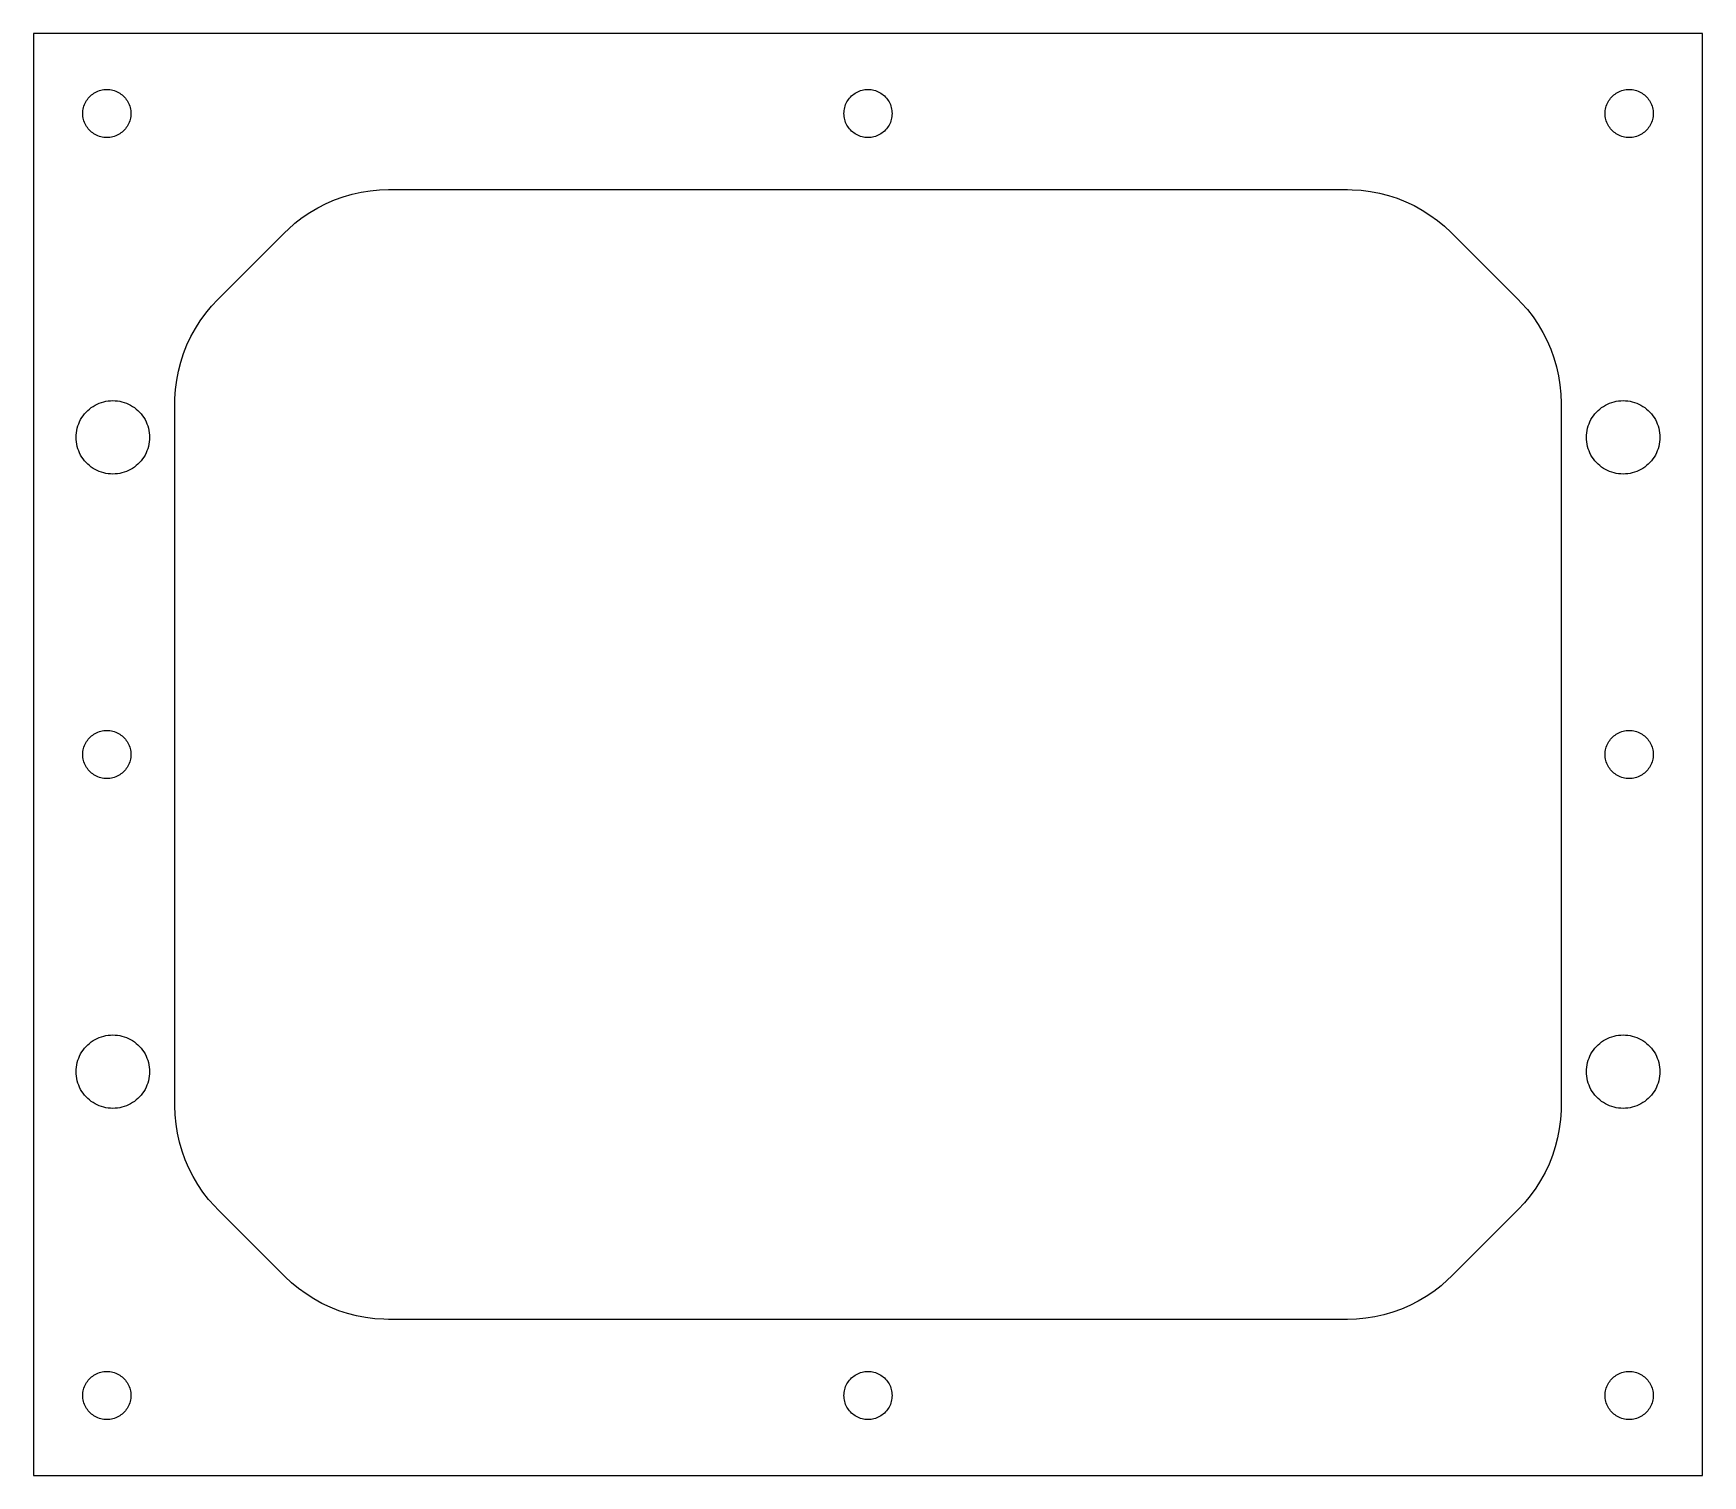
# Model space of a CAD drawing. Header units: metres. Extents: x -62 to 62, y -54 to 54.
import ezdxf

# ---------------------------------------------------------------- set-up
doc = ezdxf.new("R2010")
doc.units = ezdxf.units.M

msp = doc.modelspace()

# ---------------------------------------------------------------- linework, layer by layer
for p, q in [((62.5, 54), (-62.5, 54)), ((-62.5, 54), (-62.5, -54)), ((62.5, -54), (62.5, 54)), ((-58.6736, 48.6626), (-58.6287, 48.7664)), ((-58.6287, 48.7664), (-58.5773, 48.8671)), ((-58.5773, 48.8671), (-58.5198, 48.9645)), ((-58.5198, 48.9645), (-58.4562, 49.058)), ((-58.4562, 49.058), (-58.3869, 49.1474)), ((-58.3869, 49.1474), (-58.3121, 49.2322)), ((-58.3121, 49.2322), (-58.2322, 49.3121)), ((-58.2322, 49.3121), (-58.1474, 49.3869)), ((-58.1474, 49.3869), (-58.058, 49.4562)), ((-58.058, 49.4562), (-57.9645, 49.5198)), ((-57.9645, 49.5198), (-57.8671, 49.5773)), ((-57.8671, 49.5773), (-57.7664, 49.6287)), ((-57.7664, 49.6287), (-57.6626, 49.6736)), ((-57.6626, 49.6736), (-57.5562, 49.7119)), ((-57.5562, 49.7119), (-57.4476, 49.7434)), ((-57.4476, 49.7434), (-57.3373, 49.7681)), ((-57.3373, 49.7681), (-57.2256, 49.7858)), ((-57.2256, 49.7858), (-57.113, 49.7964)), ((-57.113, 49.7964), (-57, 49.8)), ((-57, 49.8), (-56.887, 49.7964)), ((-56.887, 49.7964), (-56.7744, 49.7858)), ((-56.7744, 49.7858), (-56.6627, 49.7681)), ((-56.6627, 49.7681), (-56.5524, 49.7434)), ((-56.5524, 49.7434), (-56.4438, 49.7119)), ((-56.4438, 49.7119), (-56.3374, 49.6736)), ((-56.3374, 49.6736), (-56.2336, 49.6287)), ((-56.2336, 49.6287), (-56.1328, 49.5773)), ((-56.1328, 49.5773), (-56.0355, 49.5198)), ((-56.0355, 49.5198), (-55.942, 49.4562)), ((-55.942, 49.4562), (-55.8526, 49.3869)), ((-55.8526, 49.3869), (-55.7678, 49.3121)), ((-55.7678, 49.3121), (-55.6879, 49.2322)), ((-55.6879, 49.2322), (-55.6131, 49.1474)), ((-55.6131, 49.1474), (-55.5438, 49.058)), ((-55.5438, 49.058), (-55.4802, 48.9645)), ((-55.4802, 48.9645), (-55.4226, 48.8671)), ((-55.4226, 48.8671), (-55.3713, 48.7664)), ((-55.3713, 48.7664), (-55.3264, 48.6626)), ((-1.67358, 48.6626), (-1.62868, 48.7664)), ((-1.62868, 48.7664), (-1.57735, 48.8671)), ((-1.57735, 48.8671), (-1.51978, 48.9645)), ((-1.51978, 48.9645), (-1.45622, 49.058)), ((-1.45622, 49.058), (-1.38692, 49.1474)), ((-1.38692, 49.1474), (-1.31213, 49.2322)), ((-1.31213, 49.2322), (-1.23218, 49.3121)), ((-1.23218, 49.3121), (-1.14735, 49.3869)), ((-1.14735, 49.3869), (-1.058, 49.4562)), ((-1.058, 49.4562), (-0.964478, 49.5198)), ((-0.964478, 49.5198), (-0.867142, 49.5773)), ((-0.867142, 49.5773), (-0.766388, 49.6287)), ((-0.766388, 49.6287), (-0.662613, 49.6736)), ((-0.662613, 49.6736), (-0.556229, 49.7119)), ((-0.556229, 49.7119), (-0.447632, 49.7434)), ((-0.447632, 49.7434), (-0.33728, 49.7681)), ((-0.33728, 49.7681), (-0.225586, 49.7858)), ((-0.225586, 49.7858), (-0.113022, 49.7964)), ((-0.113022, 49.7964), (0, 49.8)), ((0, 49.8), (0.113022, 49.7964)), ((0.113022, 49.7964), (0.225586, 49.7858)), ((0.225586, 49.7858), (0.33728, 49.7681)), ((0.33728, 49.7681), (0.447632, 49.7434)), ((0.447632, 49.7434), (0.556229, 49.7119)), ((0.556229, 49.7119), (0.662613, 49.6736)), ((0.662613, 49.6736), (0.766388, 49.6287)), ((0.766388, 49.6287), (0.867142, 49.5773)), ((0.867142, 49.5773), (0.964478, 49.5198)), ((0.964478, 49.5198), (1.058, 49.4562)), ((1.058, 49.4562), (1.14735, 49.3869)), ((1.14735, 49.3869), (1.23218, 49.3121)), ((1.23218, 49.3121), (1.31213, 49.2322)), ((1.31213, 49.2322), (1.38692, 49.1474)), ((1.38692, 49.1474), (1.45622, 49.058)), ((1.45622, 49.058), (1.51978, 48.9645)), ((1.51978, 48.9645), (1.57735, 48.8671)), ((1.57735, 48.8671), (1.62868, 48.7664)), ((1.62868, 48.7664), (1.67358, 48.6626)), ((55.3264, 48.6626), (55.3713, 48.7664)), ((55.3713, 48.7664), (55.4226, 48.8671)), ((55.4226, 48.8671), (55.4802, 48.9645)), ((55.4802, 48.9645), (55.5438, 49.058)), ((55.5438, 49.058), (55.6131, 49.1474)), ((55.6131, 49.1474), (55.6879, 49.2322)), ((55.6879, 49.2322), (55.7678, 49.3121)), ((55.7678, 49.3121), (55.8526, 49.3869)), ((55.8526, 49.3869), (55.942, 49.4562)), ((55.942, 49.4562), (56.0355, 49.5198)), ((56.0355, 49.5198), (56.1328, 49.5773)), ((56.1328, 49.5773), (56.2336, 49.6287)), ((56.2336, 49.6287), (56.3374, 49.6736)), ((56.3374, 49.6736), (56.4438, 49.7119)), ((56.4438, 49.7119), (56.5524, 49.7434)), ((56.5524, 49.7434), (56.6627, 49.7681)), ((56.6627, 49.7681), (56.7744, 49.7858)), ((56.7744, 49.7858), (56.887, 49.7964)), ((56.887, 49.7964), (57, 49.8)), ((57, 49.8), (57.113, 49.7964)), ((57.113, 49.7964), (57.2256, 49.7858)), ((57.2256, 49.7858), (57.3373, 49.7681)), ((57.3373, 49.7681), (57.4476, 49.7434)), ((57.4476, 49.7434), (57.5562, 49.7119)), ((57.5562, 49.7119), (57.6626, 49.6736)), ((57.6626, 49.6736), (57.7664, 49.6287)), ((57.7664, 49.6287), (57.8671, 49.5773)), ((57.8671, 49.5773), (57.9645, 49.5198)), ((57.9645, 49.5198), (58.058, 49.4562)), ((58.058, 49.4562), (58.1474, 49.3869)), ((58.1474, 49.3869), (58.2322, 49.3121)), ((58.2322, 49.3121), (58.3121, 49.2322)), ((58.3121, 49.2322), (58.3869, 49.1474)), ((58.3869, 49.1474), (58.4562, 49.058)), ((58.4562, 49.058), (58.5198, 48.9645)), ((58.5198, 48.9645), (58.5773, 48.8671)), ((58.5773, 48.8671), (58.6287, 48.7664)), ((58.6287, 48.7664), (58.6736, 48.6626)), ((-58.8, 48), (-58.7964, 48.113)), ((-58.7964, 47.887), (-58.8, 48)), ((-58.7964, 48.113), (-58.7858, 48.2256)), ((-58.7858, 47.7744), (-58.7964, 47.887)), ((-58.7858, 48.2256), (-58.7681, 48.3373)), ((-58.7681, 47.6627), (-58.7858, 47.7744)), ((-58.7681, 48.3373), (-58.7434, 48.4476)), ((-58.7434, 47.5524), (-58.7681, 47.6627)), ((-58.7434, 48.4476), (-58.7119, 48.5562)), ((-58.7119, 47.4438), (-58.7434, 47.5524)), ((-58.7119, 48.5562), (-58.6736, 48.6626)), ((-55.3264, 48.6626), (-55.2881, 48.5562)), ((-55.2881, 48.5562), (-55.2565, 48.4476)), ((-55.2565, 47.5524), (-55.2881, 47.4438)), ((-55.2565, 48.4476), (-55.2319, 48.3373)), ((-55.2319, 47.6627), (-55.2565, 47.5524)), ((-55.2319, 48.3373), (-55.2142, 48.2256)), ((-55.2142, 47.7744), (-55.2319, 47.6627)), ((-55.2142, 48.2256), (-55.2035, 48.113)), ((-55.2035, 47.887), (-55.2142, 47.7744)), ((-55.2035, 48.113), (-55.2, 48)), ((-55.2, 48), (-55.2035, 47.887)), ((-1.79999, 48), (-1.79645, 48.113)), ((-1.79645, 47.887), (-1.79999, 48)), ((-1.79645, 48.113), (-1.7858, 48.2256)), ((-1.7858, 47.7744), (-1.79645, 47.887)), ((-1.7858, 48.2256), (-1.76811, 48.3373)), ((-1.76811, 47.6627), (-1.7858, 47.7744)), ((-1.76811, 48.3373), (-1.74344, 48.4476)), ((-1.74344, 47.5524), (-1.76811, 47.6627)), ((-1.74344, 48.4476), (-1.7119, 48.5562)), ((-1.7119, 47.4438), (-1.74344, 47.5524)), ((-1.7119, 48.5562), (-1.67358, 48.6626)), ((1.67358, 48.6626), (1.7119, 48.5562)), ((1.7119, 48.5562), (1.74344, 48.4476)), ((1.74344, 47.5524), (1.7119, 47.4438)), ((1.74344, 48.4476), (1.76811, 48.3373)), ((1.76811, 47.6627), (1.74344, 47.5524)), ((1.76811, 48.3373), (1.7858, 48.2256)), ((1.7858, 47.7744), (1.76811, 47.6627)), ((1.7858, 48.2256), (1.79645, 48.113)), ((1.79645, 47.887), (1.7858, 47.7744)), ((1.79645, 48.113), (1.79999, 48)), ((1.79999, 48), (1.79645, 47.887)), ((55.2, 48), (55.2035, 48.113)), ((55.2035, 47.887), (55.2, 48)), ((55.2035, 48.113), (55.2142, 48.2256)), ((55.2142, 47.7744), (55.2035, 47.887)), ((55.2142, 48.2256), (55.2319, 48.3373)), ((55.2319, 47.6627), (55.2142, 47.7744)), ((55.2319, 48.3373), (55.2565, 48.4476)), ((55.2565, 47.5524), (55.2319, 47.6627)), ((55.2565, 48.4476), (55.2881, 48.5562)), ((55.2881, 47.4438), (55.2565, 47.5524)), ((55.2881, 48.5562), (55.3264, 48.6626)), ((58.6736, 48.6626), (58.7119, 48.5562)), ((58.7119, 48.5562), (58.7434, 48.4476)), ((58.7434, 47.5524), (58.7119, 47.4438)), ((58.7434, 48.4476), (58.7681, 48.3373)), ((58.7681, 47.6627), (58.7434, 47.5524)), ((58.7681, 48.3373), (58.7858, 48.2256)), ((58.7858, 47.7744), (58.7681, 47.6627)), ((58.7858, 48.2256), (58.7964, 48.113)), ((58.7964, 47.887), (58.7858, 47.7744)), ((58.7964, 48.113), (58.8, 48)), ((58.8, 48), (58.7964, 47.887)), ((-58.6736, 47.3374), (-58.7119, 47.4438)), ((-58.6287, 47.2336), (-58.6736, 47.3374)), ((-58.5773, 47.1328), (-58.6287, 47.2336)), ((-58.5198, 47.0355), (-58.5773, 47.1328)), ((-58.4562, 46.942), (-58.5198, 47.0355)), ((-58.3869, 46.8526), (-58.4562, 46.942)), ((-58.3121, 46.7678), (-58.3869, 46.8526)), ((-58.2322, 46.6879), (-58.3121, 46.7678)), ((-58.1474, 46.6131), (-58.2322, 46.6879)), ((-58.058, 46.5438), (-58.1474, 46.6131)), ((-57.9645, 46.4802), (-58.058, 46.5438)), ((-57.8671, 46.4226), (-57.9645, 46.4802)), ((-57.7664, 46.3713), (-57.8671, 46.4226)), ((-57.6626, 46.3264), (-57.7664, 46.3713)), ((-57.5562, 46.2881), (-57.6626, 46.3264)), ((-57.4476, 46.2565), (-57.5562, 46.2881)), ((-57.3373, 46.2319), (-57.4476, 46.2565)), ((-56.5524, 46.2565), (-56.6627, 46.2319)), ((-56.4438, 46.2881), (-56.5524, 46.2565)), ((-56.3374, 46.3264), (-56.4438, 46.2881)), ((-56.2336, 46.3713), (-56.3374, 46.3264)), ((-56.1328, 46.4226), (-56.2336, 46.3713)), ((-56.0355, 46.4802), (-56.1328, 46.4226)), ((-55.942, 46.5438), (-56.0355, 46.4802)), ((-55.8526, 46.6131), (-55.942, 46.5438)), ((-55.7678, 46.6879), (-55.8526, 46.6131)), ((-55.6879, 46.7678), (-55.7678, 46.6879)), ((-55.6131, 46.8526), (-55.6879, 46.7678)), ((-55.5438, 46.942), (-55.6131, 46.8526)), ((-55.4802, 47.0355), (-55.5438, 46.942)), ((-55.4226, 47.1328), (-55.4802, 47.0355)), ((-55.3713, 47.2336), (-55.4226, 47.1328)), ((-55.3264, 47.3374), (-55.3713, 47.2336)), ((-55.2881, 47.4438), (-55.3264, 47.3374)), ((-1.67358, 47.3374), (-1.7119, 47.4438)), ((-1.62868, 47.2336), (-1.67358, 47.3374)), ((-1.57735, 47.1328), (-1.62868, 47.2336)), ((-1.51978, 47.0355), (-1.57735, 47.1328)), ((-1.45622, 46.942), (-1.51978, 47.0355)), ((-1.38692, 46.8526), (-1.45622, 46.942)), ((-1.31213, 46.7678), (-1.38692, 46.8526)), ((-1.23218, 46.6879), (-1.31213, 46.7678)), ((-1.14735, 46.6131), (-1.23218, 46.6879)), ((-1.058, 46.5438), (-1.14735, 46.6131)), ((-0.964478, 46.4802), (-1.058, 46.5438)), ((-0.867142, 46.4226), (-0.964478, 46.4802)), ((-0.766388, 46.3713), (-0.867142, 46.4226)), ((-0.662613, 46.3264), (-0.766388, 46.3713)), ((-0.556229, 46.2881), (-0.662613, 46.3264)), ((-0.447632, 46.2565), (-0.556229, 46.2881)), ((-0.33728, 46.2319), (-0.447632, 46.2565)), ((0.447632, 46.2565), (0.33728, 46.2319)), ((0.556229, 46.2881), (0.447632, 46.2565)), ((0.662613, 46.3264), (0.556229, 46.2881)), ((0.766388, 46.3713), (0.662613, 46.3264)), ((0.867142, 46.4226), (0.766388, 46.3713)), ((0.964478, 46.4802), (0.867142, 46.4226)), ((1.058, 46.5438), (0.964478, 46.4802)), ((1.14735, 46.6131), (1.058, 46.5438)), ((1.23218, 46.6879), (1.14735, 46.6131)), ((1.31213, 46.7678), (1.23218, 46.6879)), ((1.38692, 46.8526), (1.31213, 46.7678)), ((1.45622, 46.942), (1.38692, 46.8526)), ((1.51978, 47.0355), (1.45622, 46.942)), ((1.57735, 47.1328), (1.51978, 47.0355)), ((1.62868, 47.2336), (1.57735, 47.1328)), ((1.67358, 47.3374), (1.62868, 47.2336)), ((1.7119, 47.4438), (1.67358, 47.3374)), ((55.3264, 47.3374), (55.2881, 47.4438)), ((55.3713, 47.2336), (55.3264, 47.3374)), ((55.4226, 47.1328), (55.3713, 47.2336)), ((55.4802, 47.0355), (55.4226, 47.1328)), ((55.5438, 46.942), (55.4802, 47.0355)), ((55.6131, 46.8526), (55.5438, 46.942)), ((55.6879, 46.7678), (55.6131, 46.8526)), ((55.7678, 46.6879), (55.6879, 46.7678)), ((55.8526, 46.6131), (55.7678, 46.6879)), ((55.942, 46.5438), (55.8526, 46.6131)), ((56.0355, 46.4802), (55.942, 46.5438)), ((56.1328, 46.4226), (56.0355, 46.4802)), ((56.2336, 46.3713), (56.1328, 46.4226)), ((56.3374, 46.3264), (56.2336, 46.3713)), ((56.4438, 46.2881), (56.3374, 46.3264)), ((56.5524, 46.2565), (56.4438, 46.2881)), ((56.6627, 46.2319), (56.5524, 46.2565)), ((57.4476, 46.2565), (57.3373, 46.2319)), ((57.5562, 46.2881), (57.4476, 46.2565)), ((57.6626, 46.3264), (57.5562, 46.2881)), ((57.7664, 46.3713), (57.6626, 46.3264)), ((57.8671, 46.4226), (57.7664, 46.3713)), ((57.9645, 46.4802), (57.8671, 46.4226)), ((58.058, 46.5438), (57.9645, 46.4802)), ((58.1474, 46.6131), (58.058, 46.5438)), ((58.2322, 46.6879), (58.1474, 46.6131)), ((58.3121, 46.7678), (58.2322, 46.6879)), ((58.3869, 46.8526), (58.3121, 46.7678)), ((58.4562, 46.942), (58.3869, 46.8526)), ((58.5198, 47.0355), (58.4562, 46.942)), ((58.5773, 47.1328), (58.5198, 47.0355)), ((58.6287, 47.2336), (58.5773, 47.1328)), ((58.6736, 47.3374), (58.6287, 47.2336)), ((58.7119, 47.4438), (58.6736, 47.3374)), ((-57.2256, 46.2142), (-57.3373, 46.2319)), ((-57.113, 46.2035), (-57.2256, 46.2142)), ((-57, 46.2), (-57.113, 46.2035)), ((-56.887, 46.2035), (-57, 46.2)), ((-56.7744, 46.2142), (-56.887, 46.2035)), ((-56.6627, 46.2319), (-56.7744, 46.2142)), ((-0.225586, 46.2142), (-0.33728, 46.2319)), ((-0.113022, 46.2035), (-0.225586, 46.2142)), ((0, 46.2), (-0.113022, 46.2035)), ((0.113022, 46.2035), (0, 46.2)), ((0.225586, 46.2142), (0.113022, 46.2035)), ((0.33728, 46.2319), (0.225586, 46.2142)), ((56.7744, 46.2142), (56.6627, 46.2319)), ((56.887, 46.2035), (56.7744, 46.2142)), ((57, 46.2), (56.887, 46.2035)), ((57.113, 46.2035), (57, 46.2)), ((57.2256, 46.2142), (57.113, 46.2035)), ((57.3373, 46.2319), (57.2256, 46.2142)), ((-41.2007, 40.9411), (-40.5849, 41.2549)), ((-40.5849, 41.2549), (-39.9507, 41.5293)), ((-39.9507, 41.5293), (-39.3006, 41.7634)), ((-39.3006, 41.7634), (-38.637, 41.9562)), ((-38.637, 41.9562), (-37.9626, 42.1069)), ((-37.9626, 42.1069), (-37.28, 42.215)), ((-37.28, 42.215), (-36.5921, 42.28)), ((-36.5921, 42.28), (-35.9014, 42.3018)), ((-35.9014, 42.3018), (35.9014, 42.3018)), ((35.9014, 42.3018), (36.2469, 42.2963)), ((36.2469, 42.2963), (36.9366, 42.2529)), ((36.9366, 42.2529), (37.6221, 42.1663)), ((37.6221, 42.1663), (38.3009, 42.0368)), ((38.3009, 42.0368), (38.9703, 41.865)), ((38.9703, 41.865), (39.6275, 41.6514)), ((39.6275, 41.6514), (40.27, 41.3971)), ((40.27, 41.3971), (40.8953, 41.1028)), ((-42.913, 39.7774), (-42.367, 40.2009)), ((-42.367, 40.2009), (-41.7955, 40.5894)), ((-41.7955, 40.5894), (-41.2007, 40.9411)), ((40.8953, 41.1028), (41.5008, 40.7699)), ((41.5008, 40.7699), (42.0843, 40.3996)), ((42.0843, 40.3996), (42.6433, 39.9935)), ((-48.6795, 34.0799), (-43.6795, 39.0799)), ((-43.6795, 39.0799), (-43.4314, 39.3204)), ((-43.4314, 39.3204), (-42.913, 39.7774)), ((42.6433, 39.9935), (43.1758, 39.553)), ((43.1758, 39.553), (43.6795, 39.0799)), ((43.6795, 39.0799), (48.6795, 34.0799)), ((-49.1526, 33.5762), (-48.6795, 34.0799)), ((48.6795, 34.0799), (48.92, 33.8318)), ((48.92, 33.8318), (49.377, 33.3134)), ((-49.9993, 32.4847), (-49.5931, 33.0437)), ((-49.5931, 33.0437), (-49.1526, 33.5762)), ((49.377, 33.3134), (49.8006, 32.7674)), ((49.8006, 32.7674), (50.189, 32.1958)), ((-50.9967, 30.6704), (-50.7024, 31.2957)), ((-50.7024, 31.2957), (-50.3695, 31.9012)), ((-50.3695, 31.9012), (-49.9993, 32.4847)), ((50.189, 32.1958), (50.5407, 31.601)), ((50.5407, 31.601), (50.8545, 30.9853)), ((-51.4646, 29.3707), (-51.2511, 30.0279)), ((-51.2511, 30.0279), (-50.9967, 30.6704)), ((50.8545, 30.9853), (51.1289, 30.3511)), ((51.1289, 30.3511), (51.363, 29.7009)), ((-51.6364, 28.7013), (-51.4646, 29.3707)), ((51.363, 29.7009), (51.5558, 29.0374)), ((51.5558, 29.0374), (51.7065, 28.3629)), ((-51.8526, 27.3369), (-51.7659, 28.0225)), ((-51.7659, 28.0225), (-51.6364, 28.7013)), ((51.7065, 28.3629), (51.8146, 27.6804)), ((51.8146, 27.6804), (51.8797, 26.9924)), ((-57.7209, 26.2383), (-57.5623, 26.3069)), ((-57.5623, 26.3069), (-57.3998, 26.3654)), ((-57.3998, 26.3654), (-57.2339, 26.4136)), ((-57.2339, 26.4136), (-57.0653, 26.4513)), ((-57.0653, 26.4513), (-56.8947, 26.4783)), ((-56.8947, 26.4783), (-56.7227, 26.4946)), ((-56.7227, 26.4946), (-56.55, 26.5)), ((-56.55, 26.5), (-56.3773, 26.4946)), ((-56.3773, 26.4946), (-56.2053, 26.4783)), ((-56.2053, 26.4783), (-56.0347, 26.4513)), ((-56.0347, 26.4513), (-55.8661, 26.4136)), ((-55.8661, 26.4136), (-55.7002, 26.3654)), ((-55.7002, 26.3654), (-55.5376, 26.3069)), ((-55.5376, 26.3069), (-55.3791, 26.2383)), ((-51.9014, 26.3018), (-51.8959, 26.6473)), ((-51.9014, -26.3018), (-51.9014, 26.3018)), ((-51.8959, 26.6473), (-51.8526, 27.3369)), ((51.8797, 26.9924), (51.9014, 26.3018)), ((51.9014, 26.3018), (51.9014, -26.3018)), ((55.3791, 26.2383), (55.5376, 26.3069)), ((55.5376, 26.3069), (55.7002, 26.3654)), ((55.7002, 26.3654), (55.8661, 26.4136)), ((55.8661, 26.4136), (56.0347, 26.4513)), ((56.0347, 26.4513), (56.2053, 26.4783)), ((56.2053, 26.4783), (56.3773, 26.4946)), ((56.3773, 26.4946), (56.55, 26.5)), ((56.55, 26.5), (56.7227, 26.4946)), ((56.7227, 26.4946), (56.8947, 26.4783)), ((56.8947, 26.4783), (57.0653, 26.4513)), ((57.0653, 26.4513), (57.2339, 26.4136)), ((57.2339, 26.4136), (57.3998, 26.3654)), ((57.3998, 26.3654), (57.5623, 26.3069)), ((57.5623, 26.3069), (57.7209, 26.2383)), ((-59.0383, 24.9209), (-58.9598, 25.0748)), ((-58.9598, 25.0748), (-58.8719, 25.2235)), ((-58.8719, 25.2235), (-58.7748, 25.3664)), ((-58.7748, 25.3664), (-58.6689, 25.5029)), ((-58.6689, 25.5029), (-58.5547, 25.6325)), ((-58.5547, 25.6325), (-58.4325, 25.7547)), ((-58.4325, 25.7547), (-58.3029, 25.8689)), ((-58.3029, 25.8689), (-58.1664, 25.9748)), ((-58.1664, 25.9748), (-58.0235, 26.0719)), ((-58.0235, 26.0719), (-57.8748, 26.1598)), ((-57.8748, 26.1598), (-57.7209, 26.2383)), ((-55.3791, 26.2383), (-55.2252, 26.1598)), ((-55.2252, 26.1598), (-55.0765, 26.0719)), ((-55.0765, 26.0719), (-54.9336, 25.9748)), ((-54.9336, 25.9748), (-54.7971, 25.8689)), ((-54.7971, 25.8689), (-54.6675, 25.7547)), ((-54.6675, 25.7547), (-54.5453, 25.6325)), ((-54.5453, 25.6325), (-54.4311, 25.5029)), ((-54.4311, 25.5029), (-54.3252, 25.3664)), ((-54.3252, 25.3664), (-54.2281, 25.2235)), ((-54.2281, 25.2235), (-54.1402, 25.0748)), ((-54.1402, 25.0748), (-54.0617, 24.9209)), ((54.0617, 24.9209), (54.1402, 25.0748)), ((54.1402, 25.0748), (54.2281, 25.2235)), ((54.2281, 25.2235), (54.3252, 25.3664)), ((54.3252, 25.3664), (54.4311, 25.5029)), ((54.4311, 25.5029), (54.5453, 25.6325)), ((54.5453, 25.6325), (54.6675, 25.7547)), ((54.6675, 25.7547), (54.7971, 25.8689)), ((54.7971, 25.8689), (54.9336, 25.9748)), ((54.9336, 25.9748), (55.0765, 26.0719)), ((55.0765, 26.0719), (55.2252, 26.1598)), ((55.2252, 26.1598), (55.3791, 26.2383)), ((57.7209, 26.2383), (57.8748, 26.1598)), ((57.8748, 26.1598), (58.0235, 26.0719)), ((58.0235, 26.0719), (58.1664, 25.9748)), ((58.1664, 25.9748), (58.3029, 25.8689)), ((58.3029, 25.8689), (58.4325, 25.7547)), ((58.4325, 25.7547), (58.5547, 25.6325)), ((58.5547, 25.6325), (58.6689, 25.5029)), ((58.6689, 25.5029), (58.7748, 25.3664)), ((58.7748, 25.3664), (58.8719, 25.2235)), ((58.8719, 25.2235), (58.9598, 25.0748)), ((58.9598, 25.0748), (59.0383, 24.9209)), ((-59.3, 23.75), (-59.2946, 23.9227)), ((-59.2946, 23.5773), (-59.3, 23.75)), ((-59.2946, 23.9227), (-59.2783, 24.0947)), ((-59.2783, 24.0947), (-59.2513, 24.2653)), ((-59.2513, 24.2653), (-59.2136, 24.4339)), ((-59.2136, 24.4339), (-59.1654, 24.5998)), ((-59.1654, 24.5998), (-59.1069, 24.7623)), ((-59.1069, 24.7623), (-59.0383, 24.9209)), ((-54.0617, 24.9209), (-53.9931, 24.7623)), ((-53.9931, 24.7623), (-53.9346, 24.5998)), ((-53.9346, 24.5998), (-53.8864, 24.4339)), ((-53.8864, 24.4339), (-53.8487, 24.2653)), ((-53.8487, 24.2653), (-53.8217, 24.0947)), ((-53.8217, 24.0947), (-53.8054, 23.9227)), ((-53.8054, 23.9227), (-53.8, 23.75)), ((-53.8, 23.75), (-53.8054, 23.5773)), ((53.8, 23.75), (53.8054, 23.9227)), ((53.8054, 23.5773), (53.8, 23.75)), ((53.8054, 23.9227), (53.8217, 24.0947)), ((53.8217, 24.0947), (53.8487, 24.2653)), ((53.8487, 24.2653), (53.8864, 24.4339)), ((53.8864, 24.4339), (53.9346, 24.5998)), ((53.9346, 24.5998), (53.9931, 24.7623)), ((53.9931, 24.7623), (54.0617, 24.9209)), ((59.0383, 24.9209), (59.1069, 24.7623)), ((59.1069, 24.7623), (59.1654, 24.5998)), ((59.1654, 24.5998), (59.2136, 24.4339)), ((59.2136, 24.4339), (59.2513, 24.2653)), ((59.2513, 24.2653), (59.2783, 24.0947)), ((59.2783, 24.0947), (59.2946, 23.9227)), ((59.2946, 23.9227), (59.3, 23.75)), ((59.3, 23.75), (59.2946, 23.5773)), ((-59.2783, 23.4053), (-59.2946, 23.5773)), ((-59.2513, 23.2347), (-59.2783, 23.4053)), ((-59.2136, 23.0661), (-59.2513, 23.2347)), ((-59.1654, 22.9002), (-59.2136, 23.0661)), ((-59.1069, 22.7377), (-59.1654, 22.9002)), ((-59.0383, 22.5791), (-59.1069, 22.7377)), ((-58.9598, 22.4252), (-59.0383, 22.5791)), ((-54.0617, 22.5791), (-54.1402, 22.4252)), ((-53.9931, 22.7377), (-54.0617, 22.5791)), ((-53.9346, 22.9002), (-53.9931, 22.7377)), ((-53.8864, 23.0661), (-53.9346, 22.9002)), ((-53.8487, 23.2347), (-53.8864, 23.0661)), ((-53.8217, 23.4053), (-53.8487, 23.2347)), ((-53.8054, 23.5773), (-53.8217, 23.4053)), ((53.8217, 23.4053), (53.8054, 23.5773)), ((53.8487, 23.2347), (53.8217, 23.4053)), ((53.8864, 23.0661), (53.8487, 23.2347)), ((53.9346, 22.9002), (53.8864, 23.0661)), ((53.9931, 22.7377), (53.9346, 22.9002)), ((54.0617, 22.5791), (53.9931, 22.7377)), ((54.1402, 22.4252), (54.0617, 22.5791)), ((59.0383, 22.5791), (58.9598, 22.4252)), ((59.1069, 22.7377), (59.0383, 22.5791)), ((59.1654, 22.9002), (59.1069, 22.7377)), ((59.2136, 23.0661), (59.1654, 22.9002)), ((59.2513, 23.2347), (59.2136, 23.0661)), ((59.2783, 23.4053), (59.2513, 23.2347)), ((59.2946, 23.5773), (59.2783, 23.4053)), ((-58.8719, 22.2765), (-58.9598, 22.4252)), ((-58.7748, 22.1336), (-58.8719, 22.2765)), ((-58.6689, 21.9971), (-58.7748, 22.1336)), ((-58.5547, 21.8675), (-58.6689, 21.9971)), ((-58.4325, 21.7453), (-58.5547, 21.8675)), ((-58.3029, 21.6311), (-58.4325, 21.7453)), ((-58.1664, 21.5252), (-58.3029, 21.6311)), ((-58.0235, 21.4281), (-58.1664, 21.5252)), ((-57.8748, 21.3401), (-58.0235, 21.4281)), ((-57.7209, 21.2617), (-57.8748, 21.3401)), ((-57.5623, 21.1931), (-57.7209, 21.2617)), ((-55.3791, 21.2617), (-55.5376, 21.1931)), ((-55.2252, 21.3401), (-55.3791, 21.2617)), ((-55.0765, 21.4281), (-55.2252, 21.3401)), ((-54.9336, 21.5252), (-55.0765, 21.4281)), ((-54.7971, 21.6311), (-54.9336, 21.5252)), ((-54.6675, 21.7453), (-54.7971, 21.6311)), ((-54.5453, 21.8675), (-54.6675, 21.7453)), ((-54.4311, 21.9971), (-54.5453, 21.8675)), ((-54.3252, 22.1336), (-54.4311, 21.9971)), ((-54.2281, 22.2765), (-54.3252, 22.1336)), ((-54.1402, 22.4252), (-54.2281, 22.2765)), ((54.2281, 22.2765), (54.1402, 22.4252)), ((54.3252, 22.1336), (54.2281, 22.2765)), ((54.4311, 21.9971), (54.3252, 22.1336)), ((54.5453, 21.8675), (54.4311, 21.9971)), ((54.6675, 21.7453), (54.5453, 21.8675)), ((54.7971, 21.6311), (54.6675, 21.7453)), ((54.9336, 21.5252), (54.7971, 21.6311)), ((55.0765, 21.4281), (54.9336, 21.5252)), ((55.2252, 21.3401), (55.0765, 21.4281)), ((55.3791, 21.2617), (55.2252, 21.3401)), ((55.5376, 21.1931), (55.3791, 21.2617)), ((57.7209, 21.2617), (57.5623, 21.1931)), ((57.8748, 21.3401), (57.7209, 21.2617)), ((58.0235, 21.4281), (57.8748, 21.3401)), ((58.1664, 21.5252), (58.0235, 21.4281)), ((58.3029, 21.6311), (58.1664, 21.5252)), ((58.4325, 21.7453), (58.3029, 21.6311)), ((58.5547, 21.8675), (58.4325, 21.7453)), ((58.6689, 21.9971), (58.5547, 21.8675)), ((58.7748, 22.1336), (58.6689, 21.9971)), ((58.8719, 22.2765), (58.7748, 22.1336)), ((58.9598, 22.4252), (58.8719, 22.2765)), ((-57.3998, 21.1346), (-57.5623, 21.1931)), ((-57.2339, 21.0864), (-57.3998, 21.1346)), ((-57.0653, 21.0487), (-57.2339, 21.0864)), ((-56.8947, 21.0217), (-57.0653, 21.0487)), ((-56.7227, 21.0054), (-56.8947, 21.0217)), ((-56.55, 21), (-56.7227, 21.0054)), ((-56.3773, 21.0054), (-56.55, 21)), ((-56.2053, 21.0217), (-56.3773, 21.0054)), ((-56.0347, 21.0487), (-56.2053, 21.0217)), ((-55.8661, 21.0864), (-56.0347, 21.0487)), ((-55.7002, 21.1346), (-55.8661, 21.0864)), ((-55.5376, 21.1931), (-55.7002, 21.1346)), ((55.7002, 21.1346), (55.5376, 21.1931)), ((55.8661, 21.0864), (55.7002, 21.1346)), ((56.0347, 21.0487), (55.8661, 21.0864)), ((56.2053, 21.0217), (56.0347, 21.0487)), ((56.3773, 21.0054), (56.2053, 21.0217)), ((56.55, 21), (56.3773, 21.0054)), ((56.7227, 21.0054), (56.55, 21)), ((56.8947, 21.0217), (56.7227, 21.0054)), ((57.0653, 21.0487), (56.8947, 21.0217)), ((57.2339, 21.0864), (57.0653, 21.0487)), ((57.3998, 21.1346), (57.2339, 21.0864)), ((57.5623, 21.1931), (57.3998, 21.1346)), ((-58.3121, 1.23218), (-58.2322, 1.31213)), ((-58.2322, 1.31213), (-58.1474, 1.38692)), ((-58.1474, 1.38692), (-58.058, 1.45622)), ((-58.058, 1.45622), (-57.9645, 1.51978)), ((-57.9645, 1.51978), (-57.8671, 1.57735)), ((-57.8671, 1.57735), (-57.7664, 1.62868)), ((-57.7664, 1.62868), (-57.6626, 1.67358)), ((-57.6626, 1.67358), (-57.5562, 1.7119)), ((-57.5562, 1.7119), (-57.4476, 1.74344)), ((-57.4476, 1.74344), (-57.3373, 1.76811)), ((-57.3373, 1.76811), (-57.2256, 1.7858)), ((-57.2256, 1.7858), (-57.113, 1.79645)), ((-57.113, 1.79645), (-57, 1.79999)), ((-57, 1.79999), (-56.887, 1.79645)), ((-56.887, 1.79645), (-56.7744, 1.7858)), ((-56.7744, 1.7858), (-56.6627, 1.76811)), ((-56.6627, 1.76811), (-56.5524, 1.74344)), ((-56.5524, 1.74344), (-56.4438, 1.7119)), ((-56.4438, 1.7119), (-56.3374, 1.67358)), ((-56.3374, 1.67358), (-56.2336, 1.62868)), ((-56.2336, 1.62868), (-56.1328, 1.57735)), ((-56.1328, 1.57735), (-56.0355, 1.51978)), ((-56.0355, 1.51978), (-55.942, 1.45622)), ((-55.942, 1.45622), (-55.8526, 1.38692)), ((-55.8526, 1.38692), (-55.7678, 1.31213)), ((-55.7678, 1.31213), (-55.6879, 1.23218)), ((55.6879, 1.23218), (55.7678, 1.31213)), ((55.7678, 1.31213), (55.8526, 1.38692)), ((55.8526, 1.38692), (55.942, 1.45622)), ((55.942, 1.45622), (56.0355, 1.51978)), ((56.0355, 1.51978), (56.1328, 1.57735)), ((56.1328, 1.57735), (56.2336, 1.62868)), ((56.2336, 1.62868), (56.3374, 1.67358)), ((56.3374, 1.67358), (56.4438, 1.7119)), ((56.4438, 1.7119), (56.5524, 1.74344)), ((56.5524, 1.74344), (56.6627, 1.76811)), ((56.6627, 1.76811), (56.7744, 1.7858)), ((56.7744, 1.7858), (56.887, 1.79645)), ((56.887, 1.79645), (57, 1.79999)), ((57, 1.79999), (57.113, 1.79645)), ((57.113, 1.79645), (57.2256, 1.7858)), ((57.2256, 1.7858), (57.3373, 1.76811)), ((57.3373, 1.76811), (57.4476, 1.74344)), ((57.4476, 1.74344), (57.5562, 1.7119)), ((57.5562, 1.7119), (57.6626, 1.67358)), ((57.6626, 1.67358), (57.7664, 1.62868)), ((57.7664, 1.62868), (57.8671, 1.57735)), ((57.8671, 1.57735), (57.9645, 1.51978)), ((57.9645, 1.51978), (58.058, 1.45622)), ((58.058, 1.45622), (58.1474, 1.38692)), ((58.1474, 1.38692), (58.2322, 1.31213)), ((58.2322, 1.31213), (58.3121, 1.23218)), ((-58.8, 0), (-58.7964, 0.113022)), ((-58.7964, -0.113022), (-58.8, 0)), ((-58.7964, 0.113022), (-58.7858, 0.225586)), ((-58.7858, 0.225586), (-58.7681, 0.33728)), ((-58.7681, 0.33728), (-58.7434, 0.447632)), ((-58.7434, 0.447632), (-58.7119, 0.556229)), ((-58.7119, 0.556229), (-58.6736, 0.662613)), ((-58.6736, 0.662613), (-58.6287, 0.766388)), ((-58.6287, 0.766388), (-58.5773, 0.867142)), ((-58.5773, 0.867142), (-58.5198, 0.964478)), ((-58.5198, 0.964478), (-58.4562, 1.058)), ((-58.4562, 1.058), (-58.3869, 1.14735)), ((-58.3869, 1.14735), (-58.3121, 1.23218)), ((-55.6879, 1.23218), (-55.6131, 1.14735)), ((-55.6131, 1.14735), (-55.5438, 1.058)), ((-55.5438, 1.058), (-55.4802, 0.964478)), ((-55.4802, 0.964478), (-55.4226, 0.867142)), ((-55.4226, 0.867142), (-55.3713, 0.766388)), ((-55.3713, 0.766388), (-55.3264, 0.662613)), ((-55.3264, 0.662613), (-55.2881, 0.556229)), ((-55.2881, 0.556229), (-55.2565, 0.447632)), ((-55.2565, 0.447632), (-55.2319, 0.33728)), ((-55.2319, 0.33728), (-55.2142, 0.225586)), ((-55.2142, 0.225586), (-55.2035, 0.113022)), ((-55.2035, 0.113022), (-55.2, 0)), ((-55.2, 0), (-55.2035, -0.113022)), ((55.2, 0), (55.2035, 0.113022)), ((55.2035, -0.113022), (55.2, 0)), ((55.2035, 0.113022), (55.2142, 0.225586)), ((55.2142, 0.225586), (55.2319, 0.33728)), ((55.2319, 0.33728), (55.2565, 0.447632)), ((55.2565, 0.447632), (55.2881, 0.556229)), ((55.2881, 0.556229), (55.3264, 0.662613)), ((55.3264, 0.662613), (55.3713, 0.766388)), ((55.3713, 0.766388), (55.4226, 0.867142)), ((55.4226, 0.867142), (55.4802, 0.964478)), ((55.4802, 0.964478), (55.5438, 1.058)), ((55.5438, 1.058), (55.6131, 1.14735)), ((55.6131, 1.14735), (55.6879, 1.23218)), ((58.3121, 1.23218), (58.3869, 1.14735)), ((58.3869, 1.14735), (58.4562, 1.058)), ((58.4562, 1.058), (58.5198, 0.964478)), ((58.5198, 0.964478), (58.5773, 0.867142)), ((58.5773, 0.867142), (58.6287, 0.766388)), ((58.6287, 0.766388), (58.6736, 0.662613)), ((58.6736, 0.662613), (58.7119, 0.556229)), ((58.7119, 0.556229), (58.7434, 0.447632)), ((58.7434, 0.447632), (58.7681, 0.33728)), ((58.7681, 0.33728), (58.7858, 0.225586)), ((58.7858, 0.225586), (58.7964, 0.113022)), ((58.7964, 0.113022), (58.8, 0)), ((58.8, 0), (58.7964, -0.113022)), ((-58.7858, -0.225586), (-58.7964, -0.113022)), ((-58.7681, -0.33728), (-58.7858, -0.225586)), ((-58.7434, -0.447632), (-58.7681, -0.33728)), ((-58.7119, -0.556229), (-58.7434, -0.447632)), ((-58.6736, -0.662613), (-58.7119, -0.556229)), ((-58.6287, -0.766388), (-58.6736, -0.662613)), ((-58.5773, -0.867142), (-58.6287, -0.766388)), ((-58.5198, -0.964478), (-58.5773, -0.867142)), ((-58.4562, -1.058), (-58.5198, -0.964478)), ((-58.3869, -1.14735), (-58.4562, -1.058)), ((-58.3121, -1.23218), (-58.3869, -1.14735)), ((-58.2322, -1.31213), (-58.3121, -1.23218)), ((-55.6879, -1.23218), (-55.7678, -1.31213)), ((-55.6131, -1.14735), (-55.6879, -1.23218)), ((-55.5438, -1.058), (-55.6131, -1.14735)), ((-55.4802, -0.964478), (-55.5438, -1.058)), ((-55.4226, -0.867142), (-55.4802, -0.964478)), ((-55.3713, -0.766388), (-55.4226, -0.867142)), ((-55.3264, -0.662613), (-55.3713, -0.766388)), ((-55.2881, -0.556229), (-55.3264, -0.662613)), ((-55.2565, -0.447632), (-55.2881, -0.556229)), ((-55.2319, -0.33728), (-55.2565, -0.447632)), ((-55.2142, -0.225586), (-55.2319, -0.33728)), ((-55.2035, -0.113022), (-55.2142, -0.225586)), ((55.2142, -0.225586), (55.2035, -0.113022)), ((55.2319, -0.33728), (55.2142, -0.225586)), ((55.2565, -0.447632), (55.2319, -0.33728)), ((55.2881, -0.556229), (55.2565, -0.447632)), ((55.3264, -0.662613), (55.2881, -0.556229)), ((55.3713, -0.766388), (55.3264, -0.662613)), ((55.4226, -0.867142), (55.3713, -0.766388)), ((55.4802, -0.964478), (55.4226, -0.867142)), ((55.5438, -1.058), (55.4802, -0.964478)), ((55.6131, -1.14735), (55.5438, -1.058)), ((55.6879, -1.23218), (55.6131, -1.14735)), ((55.7678, -1.31213), (55.6879, -1.23218)), ((58.3121, -1.23218), (58.2322, -1.31213)), ((58.3869, -1.14735), (58.3121, -1.23218)), ((58.4562, -1.058), (58.3869, -1.14735)), ((58.5198, -0.964478), (58.4562, -1.058)), ((58.5773, -0.867142), (58.5198, -0.964478)), ((58.6287, -0.766388), (58.5773, -0.867142)), ((58.6736, -0.662613), (58.6287, -0.766388)), ((58.7119, -0.556229), (58.6736, -0.662613)), ((58.7434, -0.447632), (58.7119, -0.556229)), ((58.7681, -0.33728), (58.7434, -0.447632)), ((58.7858, -0.225586), (58.7681, -0.33728)), ((58.7964, -0.113022), (58.7858, -0.225586)), ((-58.1474, -1.38692), (-58.2322, -1.31213)), ((-58.058, -1.45622), (-58.1474, -1.38692)), ((-57.9645, -1.51978), (-58.058, -1.45622)), ((-57.8671, -1.57735), (-57.9645, -1.51978)), ((-57.7664, -1.62868), (-57.8671, -1.57735)), ((-57.6626, -1.67358), (-57.7664, -1.62868)), ((-57.5562, -1.7119), (-57.6626, -1.67358)), ((-57.4476, -1.74344), (-57.5562, -1.7119)), ((-57.3373, -1.76811), (-57.4476, -1.74344)), ((-57.2256, -1.7858), (-57.3373, -1.76811)), ((-57.113, -1.79645), (-57.2256, -1.7858)), ((-57, -1.79999), (-57.113, -1.79645)), ((-56.887, -1.79645), (-57, -1.79999)), ((-56.7744, -1.7858), (-56.887, -1.79645)), ((-56.6627, -1.76811), (-56.7744, -1.7858)), ((-56.5524, -1.74344), (-56.6627, -1.76811)), ((-56.4438, -1.7119), (-56.5524, -1.74344)), ((-56.3374, -1.67358), (-56.4438, -1.7119)), ((-56.2336, -1.62868), (-56.3374, -1.67358)), ((-56.1328, -1.57735), (-56.2336, -1.62868)), ((-56.0355, -1.51978), (-56.1328, -1.57735)), ((-55.942, -1.45622), (-56.0355, -1.51978)), ((-55.8526, -1.38692), (-55.942, -1.45622)), ((-55.7678, -1.31213), (-55.8526, -1.38692)), ((55.8526, -1.38692), (55.7678, -1.31213)), ((55.942, -1.45622), (55.8526, -1.38692)), ((56.0355, -1.51978), (55.942, -1.45622)), ((56.1328, -1.57735), (56.0355, -1.51978)), ((56.2336, -1.62868), (56.1328, -1.57735)), ((56.3374, -1.67358), (56.2336, -1.62868)), ((56.4438, -1.7119), (56.3374, -1.67358)), ((56.5524, -1.74344), (56.4438, -1.7119)), ((56.6627, -1.76811), (56.5524, -1.74344)), ((56.7744, -1.7858), (56.6627, -1.76811)), ((56.887, -1.79645), (56.7744, -1.7858)), ((57, -1.79999), (56.887, -1.79645)), ((57.113, -1.79645), (57, -1.79999)), ((57.2256, -1.7858), (57.113, -1.79645)), ((57.3373, -1.76811), (57.2256, -1.7858)), ((57.4476, -1.74344), (57.3373, -1.76811)), ((57.5562, -1.7119), (57.4476, -1.74344)), ((57.6626, -1.67358), (57.5562, -1.7119)), ((57.7664, -1.62868), (57.6626, -1.67358)), ((57.8671, -1.57735), (57.7664, -1.62868)), ((57.9645, -1.51978), (57.8671, -1.57735)), ((58.058, -1.45622), (57.9645, -1.51978)), ((58.1474, -1.38692), (58.058, -1.45622)), ((58.2322, -1.31213), (58.1474, -1.38692)), ((-57.7209, -21.2617), (-57.5623, -21.1931)), ((-57.5623, -21.1931), (-57.3998, -21.1346)), ((-57.3998, -21.1346), (-57.2339, -21.0864)), ((-57.2339, -21.0864), (-57.0653, -21.0487)), ((-57.0653, -21.0487), (-56.8947, -21.0217)), ((-56.8947, -21.0217), (-56.7227, -21.0054)), ((-56.7227, -21.0054), (-56.55, -21)), ((-56.55, -21), (-56.3773, -21.0054)), ((-56.3773, -21.0054), (-56.2053, -21.0217)), ((-56.2053, -21.0217), (-56.0347, -21.0487)), ((-56.0347, -21.0487), (-55.8661, -21.0864)), ((-55.8661, -21.0864), (-55.7002, -21.1346)), ((-55.7002, -21.1346), (-55.5376, -21.1931)), ((-55.5376, -21.1931), (-55.3791, -21.2617)), ((55.3791, -21.2617), (55.5376, -21.1931)), ((55.5376, -21.1931), (55.7002, -21.1346)), ((55.7002, -21.1346), (55.8661, -21.0864)), ((55.8661, -21.0864), (56.0347, -21.0487)), ((56.0347, -21.0487), (56.2053, -21.0217)), ((56.2053, -21.0217), (56.3773, -21.0054)), ((56.3773, -21.0054), (56.55, -21)), ((56.55, -21), (56.7227, -21.0054)), ((56.7227, -21.0054), (56.8947, -21.0217)), ((56.8947, -21.0217), (57.0653, -21.0487)), ((57.0653, -21.0487), (57.2339, -21.0864)), ((57.2339, -21.0864), (57.3998, -21.1346)), ((57.3998, -21.1346), (57.5623, -21.1931)), ((57.5623, -21.1931), (57.7209, -21.2617)), ((-59.0383, -22.5791), (-58.9598, -22.4252)), ((-58.9598, -22.4252), (-58.8719, -22.2765)), ((-58.8719, -22.2765), (-58.7748, -22.1336)), ((-58.7748, -22.1336), (-58.6689, -21.9971)), ((-58.6689, -21.9971), (-58.5547, -21.8675)), ((-58.5547, -21.8675), (-58.4325, -21.7453)), ((-58.4325, -21.7453), (-58.3029, -21.6311)), ((-58.3029, -21.6311), (-58.1664, -21.5252)), ((-58.1664, -21.5252), (-58.0235, -21.4281)), ((-58.0235, -21.4281), (-57.8748, -21.3401)), ((-57.8748, -21.3401), (-57.7209, -21.2617)), ((-55.3791, -21.2617), (-55.2252, -21.3401)), ((-55.2252, -21.3401), (-55.0765, -21.4281)), ((-55.0765, -21.4281), (-54.9336, -21.5252)), ((-54.9336, -21.5252), (-54.7971, -21.6311)), ((-54.7971, -21.6311), (-54.6675, -21.7453)), ((-54.6675, -21.7453), (-54.5453, -21.8675)), ((-54.5453, -21.8675), (-54.4311, -21.9971)), ((-54.4311, -21.9971), (-54.3252, -22.1336)), ((-54.3252, -22.1336), (-54.2281, -22.2765)), ((-54.2281, -22.2765), (-54.1402, -22.4252)), ((-54.1402, -22.4252), (-54.0617, -22.5791)), ((54.0617, -22.5791), (54.1402, -22.4252)), ((54.1402, -22.4252), (54.2281, -22.2765)), ((54.2281, -22.2765), (54.3252, -22.1336)), ((54.3252, -22.1336), (54.4311, -21.9971)), ((54.4311, -21.9971), (54.5453, -21.8675)), ((54.5453, -21.8675), (54.6675, -21.7453)), ((54.6675, -21.7453), (54.7971, -21.6311)), ((54.7971, -21.6311), (54.9336, -21.5252)), ((54.9336, -21.5252), (55.0765, -21.4281)), ((55.0765, -21.4281), (55.2252, -21.3401)), ((55.2252, -21.3401), (55.3791, -21.2617)), ((57.7209, -21.2617), (57.8748, -21.3401)), ((57.8748, -21.3401), (58.0235, -21.4281)), ((58.0235, -21.4281), (58.1664, -21.5252)), ((58.1664, -21.5252), (58.3029, -21.6311)), ((58.3029, -21.6311), (58.4325, -21.7453)), ((58.4325, -21.7453), (58.5547, -21.8675)), ((58.5547, -21.8675), (58.6689, -21.9971)), ((58.6689, -21.9971), (58.7748, -22.1336)), ((58.7748, -22.1336), (58.8719, -22.2765)), ((58.8719, -22.2765), (58.9598, -22.4252)), ((58.9598, -22.4252), (59.0383, -22.5791)), ((-59.3, -23.75), (-59.2946, -23.5773)), ((-59.2946, -23.9227), (-59.3, -23.75)), ((-59.2946, -23.5773), (-59.2783, -23.4053)), ((-59.2783, -23.4053), (-59.2513, -23.2347)), ((-59.2513, -23.2347), (-59.2136, -23.0661)), ((-59.2136, -23.0661), (-59.1654, -22.9002)), ((-59.1654, -22.9002), (-59.1069, -22.7377)), ((-59.1069, -22.7377), (-59.0383, -22.5791)), ((-54.0617, -22.5791), (-53.9931, -22.7377)), ((-53.9931, -22.7377), (-53.9346, -22.9002)), ((-53.9346, -22.9002), (-53.8864, -23.0661)), ((-53.8864, -23.0661), (-53.8487, -23.2347)), ((-53.8487, -23.2347), (-53.8217, -23.4053)), ((-53.8217, -23.4053), (-53.8054, -23.5773)), ((-53.8054, -23.5773), (-53.8, -23.75)), ((-53.8, -23.75), (-53.8054, -23.9227)), ((53.8, -23.75), (53.8054, -23.5773)), ((53.8054, -23.9227), (53.8, -23.75)), ((53.8054, -23.5773), (53.8217, -23.4053)), ((53.8217, -23.4053), (53.8487, -23.2347)), ((53.8487, -23.2347), (53.8864, -23.0661)), ((53.8864, -23.0661), (53.9346, -22.9002)), ((53.9346, -22.9002), (53.9931, -22.7377)), ((53.9931, -22.7377), (54.0617, -22.5791)), ((59.0383, -22.5791), (59.1069, -22.7377)), ((59.1069, -22.7377), (59.1654, -22.9002)), ((59.1654, -22.9002), (59.2136, -23.0661)), ((59.2136, -23.0661), (59.2513, -23.2347)), ((59.2513, -23.2347), (59.2783, -23.4053)), ((59.2783, -23.4053), (59.2946, -23.5773)), ((59.2946, -23.5773), (59.3, -23.75)), ((59.3, -23.75), (59.2946, -23.9227)), ((-59.2783, -24.0947), (-59.2946, -23.9227)), ((-59.2513, -24.2653), (-59.2783, -24.0947)), ((-59.2136, -24.4339), (-59.2513, -24.2653)), ((-59.1654, -24.5998), (-59.2136, -24.4339)), ((-59.1069, -24.7623), (-59.1654, -24.5998)), ((-59.0383, -24.9209), (-59.1069, -24.7623)), ((-58.9598, -25.0748), (-59.0383, -24.9209)), ((-54.0617, -24.9209), (-54.1402, -25.0748)), ((-53.9931, -24.7623), (-54.0617, -24.9209)), ((-53.9346, -24.5998), (-53.9931, -24.7623)), ((-53.8864, -24.4339), (-53.9346, -24.5998)), ((-53.8487, -24.2653), (-53.8864, -24.4339)), ((-53.8217, -24.0947), (-53.8487, -24.2653)), ((-53.8054, -23.9227), (-53.8217, -24.0947)), ((53.8217, -24.0947), (53.8054, -23.9227)), ((53.8487, -24.2653), (53.8217, -24.0947)), ((53.8864, -24.4339), (53.8487, -24.2653)), ((53.9346, -24.5998), (53.8864, -24.4339)), ((53.9931, -24.7623), (53.9346, -24.5998)), ((54.0617, -24.9209), (53.9931, -24.7623)), ((54.1402, -25.0748), (54.0617, -24.9209)), ((59.0383, -24.9209), (58.9598, -25.0748)), ((59.1069, -24.7623), (59.0383, -24.9209)), ((59.1654, -24.5998), (59.1069, -24.7623)), ((59.2136, -24.4339), (59.1654, -24.5998)), ((59.2513, -24.2653), (59.2136, -24.4339)), ((59.2783, -24.0947), (59.2513, -24.2653)), ((59.2946, -23.9227), (59.2783, -24.0947)), ((-58.8719, -25.2235), (-58.9598, -25.0748)), ((-58.7748, -25.3664), (-58.8719, -25.2235)), ((-58.6689, -25.5029), (-58.7748, -25.3664)), ((-58.5547, -25.6325), (-58.6689, -25.5029)), ((-58.4325, -25.7547), (-58.5547, -25.6325)), ((-58.3029, -25.8689), (-58.4325, -25.7547)), ((-58.1664, -25.9748), (-58.3029, -25.8689)), ((-58.0235, -26.0719), (-58.1664, -25.9748)), ((-57.8748, -26.1598), (-58.0235, -26.0719)), ((-57.7209, -26.2383), (-57.8748, -26.1598)), ((-57.5623, -26.3069), (-57.7209, -26.2383)), ((-55.3791, -26.2383), (-55.5376, -26.3069)), ((-55.2252, -26.1598), (-55.3791, -26.2383)), ((-55.0765, -26.0719), (-55.2252, -26.1598)), ((-54.9336, -25.9748), (-55.0765, -26.0719)), ((-54.7971, -25.8689), (-54.9336, -25.9748)), ((-54.6675, -25.7547), (-54.7971, -25.8689)), ((-54.5453, -25.6325), (-54.6675, -25.7547)), ((-54.4311, -25.5029), (-54.5453, -25.6325)), ((-54.3252, -25.3664), (-54.4311, -25.5029)), ((-54.2281, -25.2235), (-54.3252, -25.3664)), ((-54.1402, -25.0748), (-54.2281, -25.2235)), ((54.2281, -25.2235), (54.1402, -25.0748)), ((54.3252, -25.3664), (54.2281, -25.2235)), ((54.4311, -25.5029), (54.3252, -25.3664)), ((54.5453, -25.6325), (54.4311, -25.5029)), ((54.6675, -25.7547), (54.5453, -25.6325)), ((54.7971, -25.8689), (54.6675, -25.7547)), ((54.9336, -25.9748), (54.7971, -25.8689)), ((55.0765, -26.0719), (54.9336, -25.9748)), ((55.2252, -26.1598), (55.0765, -26.0719)), ((55.3791, -26.2383), (55.2252, -26.1598)), ((55.5376, -26.3069), (55.3791, -26.2383)), ((57.7209, -26.2383), (57.5623, -26.3069)), ((57.8748, -26.1598), (57.7209, -26.2383)), ((58.0235, -26.0719), (57.8748, -26.1598)), ((58.1664, -25.9748), (58.0235, -26.0719)), ((58.3029, -25.8689), (58.1664, -25.9748)), ((58.4325, -25.7547), (58.3029, -25.8689)), ((58.5547, -25.6325), (58.4325, -25.7547)), ((58.6689, -25.5029), (58.5547, -25.6325)), ((58.7748, -25.3664), (58.6689, -25.5029)), ((58.8719, -25.2235), (58.7748, -25.3664)), ((58.9598, -25.0748), (58.8719, -25.2235)), ((-57.3998, -26.3654), (-57.5623, -26.3069)), ((-57.2339, -26.4136), (-57.3998, -26.3654)), ((-57.0653, -26.4513), (-57.2339, -26.4136)), ((-56.8947, -26.4783), (-57.0653, -26.4513)), ((-56.7227, -26.4946), (-56.8947, -26.4783)), ((-56.55, -26.5), (-56.7227, -26.4946)), ((-56.3773, -26.4946), (-56.55, -26.5)), ((-56.2053, -26.4783), (-56.3773, -26.4946)), ((-56.0347, -26.4513), (-56.2053, -26.4783)), ((-55.8661, -26.4136), (-56.0347, -26.4513)), ((-55.7002, -26.3654), (-55.8661, -26.4136)), ((-55.5376, -26.3069), (-55.7002, -26.3654)), ((-51.8797, -26.9924), (-51.9014, -26.3018)), ((-51.8146, -27.6804), (-51.8797, -26.9924)), ((51.8526, -27.3369), (51.7659, -28.0225)), ((51.8959, -26.6473), (51.8526, -27.3369)), ((51.9014, -26.3018), (51.8959, -26.6473)), ((55.7002, -26.3654), (55.5376, -26.3069)), ((55.8661, -26.4136), (55.7002, -26.3654)), ((56.0347, -26.4513), (55.8661, -26.4136)), ((56.2053, -26.4783), (56.0347, -26.4513)), ((56.3773, -26.4946), (56.2053, -26.4783)), ((56.55, -26.5), (56.3773, -26.4946)), ((56.7227, -26.4946), (56.55, -26.5)), ((56.8947, -26.4783), (56.7227, -26.4946)), ((57.0653, -26.4513), (56.8947, -26.4783)), ((57.2339, -26.4136), (57.0653, -26.4513)), ((57.3998, -26.3654), (57.2339, -26.4136)), ((57.5623, -26.3069), (57.3998, -26.3654)), ((-51.7065, -28.3629), (-51.8146, -27.6804)), ((-51.5558, -29.0374), (-51.7065, -28.3629)), ((51.6364, -28.7013), (51.4646, -29.3707)), ((51.7659, -28.0225), (51.6364, -28.7013)), ((-51.363, -29.7009), (-51.5558, -29.0374)), ((-51.1289, -30.3511), (-51.363, -29.7009)), ((51.4646, -29.3707), (51.2511, -30.0279)), ((-50.8545, -30.9853), (-51.1289, -30.3511)), ((-50.5407, -31.601), (-50.8545, -30.9853)), ((50.9967, -30.6704), (50.7024, -31.2957)), ((51.2511, -30.0279), (50.9967, -30.6704)), ((-50.189, -32.1958), (-50.5407, -31.601)), ((-49.8006, -32.7674), (-50.189, -32.1958)), ((49.9993, -32.4847), (49.5931, -33.0437)), ((50.3695, -31.9012), (49.9993, -32.4847)), ((50.7024, -31.2957), (50.3695, -31.9012)), ((-49.377, -33.3134), (-49.8006, -32.7674)), ((-48.92, -33.8318), (-49.377, -33.3134)), ((49.1526, -33.5762), (48.6795, -34.0799)), ((49.5931, -33.0437), (49.1526, -33.5762)), ((-48.6795, -34.0799), (-48.92, -33.8318)), ((-43.6795, -39.0799), (-48.6795, -34.0799)), ((48.6795, -34.0799), (43.6795, -39.0799)), ((-43.1758, -39.553), (-43.6795, -39.0799)), ((-42.6433, -39.9935), (-43.1758, -39.553)), ((-42.0843, -40.3996), (-42.6433, -39.9935)), ((42.913, -39.7774), (42.367, -40.2009)), ((43.4314, -39.3204), (42.913, -39.7774)), ((43.6795, -39.0799), (43.4314, -39.3204)), ((-41.5008, -40.7699), (-42.0843, -40.3996)), ((-40.8953, -41.1028), (-41.5008, -40.7699)), ((-40.27, -41.3971), (-40.8953, -41.1028)), ((41.2007, -40.9411), (40.5849, -41.2549)), ((41.7955, -40.5894), (41.2007, -40.9411)), ((42.367, -40.2009), (41.7955, -40.5894)), ((-39.6275, -41.6514), (-40.27, -41.3971)), ((-38.9703, -41.865), (-39.6275, -41.6514)), ((-38.3009, -42.0368), (-38.9703, -41.865)), ((-37.6221, -42.1663), (-38.3009, -42.0368)), ((-36.9366, -42.2529), (-37.6221, -42.1663)), ((-36.2469, -42.2963), (-36.9366, -42.2529)), ((-35.9014, -42.3018), (-36.2469, -42.2963)), ((35.9014, -42.3018), (-35.9014, -42.3018)), ((36.5921, -42.28), (35.9014, -42.3018)), ((37.28, -42.215), (36.5921, -42.28)), ((37.9626, -42.1069), (37.28, -42.215)), ((38.637, -41.9562), (37.9626, -42.1069)), ((39.3006, -41.7634), (38.637, -41.9562)), ((39.9507, -41.5293), (39.3006, -41.7634)), ((40.5849, -41.2549), (39.9507, -41.5293)), ((-57.4476, -46.2565), (-57.3373, -46.2319)), ((-57.3373, -46.2319), (-57.2256, -46.2142)), ((-57.2256, -46.2142), (-57.113, -46.2035)), ((-57.113, -46.2035), (-57, -46.2)), ((-57, -46.2), (-56.887, -46.2035)), ((-56.887, -46.2035), (-56.7744, -46.2142)), ((-56.7744, -46.2142), (-56.6627, -46.2319)), ((-56.6627, -46.2319), (-56.5524, -46.2565)), ((-0.447632, -46.2565), (-0.33728, -46.2319)), ((-0.33728, -46.2319), (-0.225586, -46.2142)), ((-0.225586, -46.2142), (-0.113022, -46.2035)), ((-0.113022, -46.2035), (0, -46.2)), ((0, -46.2), (0.113022, -46.2035)), ((0.113022, -46.2035), (0.225586, -46.2142)), ((0.225586, -46.2142), (0.33728, -46.2319)), ((0.33728, -46.2319), (0.447632, -46.2565)), ((56.5524, -46.2565), (56.6627, -46.2319)), ((56.6627, -46.2319), (56.7744, -46.2142)), ((56.7744, -46.2142), (56.887, -46.2035)), ((56.887, -46.2035), (57, -46.2)), ((57, -46.2), (57.113, -46.2035)), ((57.113, -46.2035), (57.2256, -46.2142)), ((57.2256, -46.2142), (57.3373, -46.2319)), ((57.3373, -46.2319), (57.4476, -46.2565)), ((-58.7434, -47.5524), (-58.7119, -47.4438)), ((-58.7119, -47.4438), (-58.6736, -47.3374)), ((-58.6736, -47.3374), (-58.6287, -47.2336)), ((-58.6287, -47.2336), (-58.5773, -47.1328)), ((-58.5773, -47.1328), (-58.5198, -47.0355)), ((-58.5198, -47.0355), (-58.4562, -46.942)), ((-58.4562, -46.942), (-58.3869, -46.8526)), ((-58.3869, -46.8526), (-58.3121, -46.7678)), ((-58.3121, -46.7678), (-58.2322, -46.6879)), ((-58.2322, -46.6879), (-58.1474, -46.6131)), ((-58.1474, -46.6131), (-58.058, -46.5438)), ((-58.058, -46.5438), (-57.9645, -46.4802)), ((-57.9645, -46.4802), (-57.8671, -46.4226)), ((-57.8671, -46.4226), (-57.7664, -46.3713)), ((-57.7664, -46.3713), (-57.6626, -46.3264)), ((-57.6626, -46.3264), (-57.5562, -46.2881)), ((-57.5562, -46.2881), (-57.4476, -46.2565)), ((-56.5524, -46.2565), (-56.4438, -46.2881)), ((-56.4438, -46.2881), (-56.3374, -46.3264)), ((-56.3374, -46.3264), (-56.2336, -46.3713)), ((-56.2336, -46.3713), (-56.1328, -46.4226)), ((-56.1328, -46.4226), (-56.0355, -46.4802)), ((-56.0355, -46.4802), (-55.942, -46.5438)), ((-55.942, -46.5438), (-55.8526, -46.6131)), ((-55.8526, -46.6131), (-55.7678, -46.6879)), ((-55.7678, -46.6879), (-55.6879, -46.7678)), ((-55.6879, -46.7678), (-55.6131, -46.8526)), ((-55.6131, -46.8526), (-55.5438, -46.942)), ((-55.5438, -46.942), (-55.4802, -47.0355)), ((-55.4802, -47.0355), (-55.4226, -47.1328)), ((-55.4226, -47.1328), (-55.3713, -47.2336)), ((-55.3713, -47.2336), (-55.3264, -47.3374)), ((-55.3264, -47.3374), (-55.2881, -47.4438)), ((-55.2881, -47.4438), (-55.2565, -47.5524)), ((-1.74344, -47.5524), (-1.7119, -47.4438)), ((-1.7119, -47.4438), (-1.67358, -47.3374)), ((-1.67358, -47.3374), (-1.62868, -47.2336)), ((-1.62868, -47.2336), (-1.57735, -47.1328)), ((-1.57735, -47.1328), (-1.51978, -47.0355)), ((-1.51978, -47.0355), (-1.45622, -46.942)), ((-1.45622, -46.942), (-1.38692, -46.8526)), ((-1.38692, -46.8526), (-1.31213, -46.7678)), ((-1.31213, -46.7678), (-1.23218, -46.6879)), ((-1.23218, -46.6879), (-1.14735, -46.6131)), ((-1.14735, -46.6131), (-1.058, -46.5438)), ((-1.058, -46.5438), (-0.964478, -46.4802)), ((-0.964478, -46.4802), (-0.867142, -46.4226)), ((-0.867142, -46.4226), (-0.766388, -46.3713)), ((-0.766388, -46.3713), (-0.662613, -46.3264)), ((-0.662613, -46.3264), (-0.556229, -46.2881)), ((-0.556229, -46.2881), (-0.447632, -46.2565)), ((0.447632, -46.2565), (0.556229, -46.2881)), ((0.556229, -46.2881), (0.662613, -46.3264)), ((0.662613, -46.3264), (0.766388, -46.3713)), ((0.766388, -46.3713), (0.867142, -46.4226)), ((0.867142, -46.4226), (0.964478, -46.4802)), ((0.964478, -46.4802), (1.058, -46.5438)), ((1.058, -46.5438), (1.14735, -46.6131)), ((1.14735, -46.6131), (1.23218, -46.6879)), ((1.23218, -46.6879), (1.31213, -46.7678)), ((1.31213, -46.7678), (1.38692, -46.8526)), ((1.38692, -46.8526), (1.45622, -46.942)), ((1.45622, -46.942), (1.51978, -47.0355)), ((1.51978, -47.0355), (1.57735, -47.1328)), ((1.57735, -47.1328), (1.62868, -47.2336)), ((1.62868, -47.2336), (1.67358, -47.3374)), ((1.67358, -47.3374), (1.7119, -47.4438)), ((1.7119, -47.4438), (1.74344, -47.5524)), ((55.2565, -47.5524), (55.2881, -47.4438)), ((55.2881, -47.4438), (55.3264, -47.3374)), ((55.3264, -47.3374), (55.3713, -47.2336)), ((55.3713, -47.2336), (55.4226, -47.1328)), ((55.4226, -47.1328), (55.4802, -47.0355)), ((55.4802, -47.0355), (55.5438, -46.942)), ((55.5438, -46.942), (55.6131, -46.8526)), ((55.6131, -46.8526), (55.6879, -46.7678)), ((55.6879, -46.7678), (55.7678, -46.6879)), ((55.7678, -46.6879), (55.8526, -46.6131)), ((55.8526, -46.6131), (55.942, -46.5438)), ((55.942, -46.5438), (56.0355, -46.4802)), ((56.0355, -46.4802), (56.1328, -46.4226)), ((56.1328, -46.4226), (56.2336, -46.3713)), ((56.2336, -46.3713), (56.3374, -46.3264)), ((56.3374, -46.3264), (56.4438, -46.2881)), ((56.4438, -46.2881), (56.5524, -46.2565)), ((57.4476, -46.2565), (57.5562, -46.2881)), ((57.5562, -46.2881), (57.6626, -46.3264)), ((57.6626, -46.3264), (57.7664, -46.3713)), ((57.7664, -46.3713), (57.8671, -46.4226)), ((57.8671, -46.4226), (57.9645, -46.4802)), ((57.9645, -46.4802), (58.058, -46.5438)), ((58.058, -46.5438), (58.1474, -46.6131)), ((58.1474, -46.6131), (58.2322, -46.6879)), ((58.2322, -46.6879), (58.3121, -46.7678)), ((58.3121, -46.7678), (58.3869, -46.8526)), ((58.3869, -46.8526), (58.4562, -46.942)), ((58.4562, -46.942), (58.5198, -47.0355)), ((58.5198, -47.0355), (58.5773, -47.1328)), ((58.5773, -47.1328), (58.6287, -47.2336)), ((58.6287, -47.2336), (58.6736, -47.3374)), ((58.6736, -47.3374), (58.7119, -47.4438)), ((58.7119, -47.4438), (58.7434, -47.5524)), ((-58.8, -48), (-58.7964, -47.887)), ((-58.7964, -48.113), (-58.8, -48)), ((-58.7964, -47.887), (-58.7858, -47.7744)), ((-58.7858, -48.2256), (-58.7964, -48.113)), ((-58.7858, -47.7744), (-58.7681, -47.6627)), ((-58.7681, -48.3373), (-58.7858, -48.2256)), ((-58.7681, -47.6627), (-58.7434, -47.5524)), ((-58.7434, -48.4476), (-58.7681, -48.3373)), ((-58.7119, -48.5562), (-58.7434, -48.4476)), ((-58.6736, -48.6626), (-58.7119, -48.5562)), ((-58.6287, -48.7664), (-58.6736, -48.6626)), ((-55.3264, -48.6626), (-55.3713, -48.7664)), ((-55.2881, -48.5562), (-55.3264, -48.6626)), ((-55.2565, -48.4476), (-55.2881, -48.5562)), ((-55.2565, -47.5524), (-55.2319, -47.6627)), ((-55.2319, -48.3373), (-55.2565, -48.4476)), ((-55.2319, -47.6627), (-55.2142, -47.7744)), ((-55.2142, -48.2256), (-55.2319, -48.3373)), ((-55.2142, -47.7744), (-55.2035, -47.887)), ((-55.2035, -48.113), (-55.2142, -48.2256)), ((-55.2035, -47.887), (-55.2, -48)), ((-55.2, -48), (-55.2035, -48.113)), ((-1.79999, -48), (-1.79645, -47.887)), ((-1.79645, -48.113), (-1.79999, -48)), ((-1.79645, -47.887), (-1.7858, -47.7744)), ((-1.7858, -48.2256), (-1.79645, -48.113)), ((-1.7858, -47.7744), (-1.76811, -47.6627)), ((-1.76811, -48.3373), (-1.7858, -48.2256)), ((-1.76811, -47.6627), (-1.74344, -47.5524)), ((-1.74344, -48.4476), (-1.76811, -48.3373)), ((-1.7119, -48.5562), (-1.74344, -48.4476)), ((-1.67358, -48.6626), (-1.7119, -48.5562)), ((-1.62868, -48.7664), (-1.67358, -48.6626)), ((1.67358, -48.6626), (1.62868, -48.7664)), ((1.7119, -48.5562), (1.67358, -48.6626)), ((1.74344, -48.4476), (1.7119, -48.5562)), ((1.74344, -47.5524), (1.76811, -47.6627)), ((1.76811, -48.3373), (1.74344, -48.4476)), ((1.76811, -47.6627), (1.7858, -47.7744)), ((1.7858, -48.2256), (1.76811, -48.3373)), ((1.7858, -47.7744), (1.79645, -47.887)), ((1.79645, -48.113), (1.7858, -48.2256)), ((1.79645, -47.887), (1.79999, -48)), ((1.79999, -48), (1.79645, -48.113)), ((55.2, -48), (55.2035, -47.887)), ((55.2035, -48.113), (55.2, -48)), ((55.2035, -47.887), (55.2142, -47.7744)), ((55.2142, -48.2256), (55.2035, -48.113)), ((55.2142, -47.7744), (55.2319, -47.6627)), ((55.2319, -48.3373), (55.2142, -48.2256)), ((55.2319, -47.6627), (55.2565, -47.5524)), ((55.2565, -48.4476), (55.2319, -48.3373)), ((55.2881, -48.5562), (55.2565, -48.4476)), ((55.3264, -48.6626), (55.2881, -48.5562)), ((55.3713, -48.7664), (55.3264, -48.6626)), ((58.6736, -48.6626), (58.6287, -48.7664)), ((58.7119, -48.5562), (58.6736, -48.6626)), ((58.7434, -48.4476), (58.7119, -48.5562)), ((58.7434, -47.5524), (58.7681, -47.6627)), ((58.7681, -48.3373), (58.7434, -48.4476)), ((58.7681, -47.6627), (58.7858, -47.7744)), ((58.7858, -48.2256), (58.7681, -48.3373)), ((58.7858, -47.7744), (58.7964, -47.887)), ((58.7964, -48.113), (58.7858, -48.2256)), ((58.7964, -47.887), (58.8, -48)), ((58.8, -48), (58.7964, -48.113)), ((-58.5773, -48.8671), (-58.6287, -48.7664)), ((-58.5198, -48.9645), (-58.5773, -48.8671)), ((-58.4562, -49.058), (-58.5198, -48.9645)), ((-58.3869, -49.1474), (-58.4562, -49.058)), ((-58.3121, -49.2322), (-58.3869, -49.1474)), ((-58.2322, -49.3121), (-58.3121, -49.2322)), ((-58.1474, -49.3869), (-58.2322, -49.3121)), ((-58.058, -49.4562), (-58.1474, -49.3869)), ((-57.9645, -49.5198), (-58.058, -49.4562)), ((-57.8671, -49.5773), (-57.9645, -49.5198)), ((-57.7664, -49.6287), (-57.8671, -49.5773)), ((-57.6626, -49.6736), (-57.7664, -49.6287)), ((-57.5562, -49.7119), (-57.6626, -49.6736)), ((-57.4476, -49.7434), (-57.5562, -49.7119)), ((-57.3373, -49.7681), (-57.4476, -49.7434)), ((-57.2256, -49.7858), (-57.3373, -49.7681)), ((-57.113, -49.7964), (-57.2256, -49.7858)), ((-57, -49.8), (-57.113, -49.7964)), ((-56.887, -49.7964), (-57, -49.8)), ((-56.7744, -49.7858), (-56.887, -49.7964)), ((-56.6627, -49.7681), (-56.7744, -49.7858)), ((-56.5524, -49.7434), (-56.6627, -49.7681)), ((-56.4438, -49.7119), (-56.5524, -49.7434)), ((-56.3374, -49.6736), (-56.4438, -49.7119)), ((-56.2336, -49.6287), (-56.3374, -49.6736)), ((-56.1328, -49.5773), (-56.2336, -49.6287)), ((-56.0355, -49.5198), (-56.1328, -49.5773)), ((-55.942, -49.4562), (-56.0355, -49.5198)), ((-55.8526, -49.3869), (-55.942, -49.4562)), ((-55.7678, -49.3121), (-55.8526, -49.3869)), ((-55.6879, -49.2322), (-55.7678, -49.3121)), ((-55.6131, -49.1474), (-55.6879, -49.2322)), ((-55.5438, -49.058), (-55.6131, -49.1474)), ((-55.4802, -48.9645), (-55.5438, -49.058)), ((-55.4226, -48.8671), (-55.4802, -48.9645)), ((-55.3713, -48.7664), (-55.4226, -48.8671)), ((-1.57735, -48.8671), (-1.62868, -48.7664)), ((-1.51978, -48.9645), (-1.57735, -48.8671)), ((-1.45622, -49.058), (-1.51978, -48.9645)), ((-1.38692, -49.1474), (-1.45622, -49.058)), ((-1.31213, -49.2322), (-1.38692, -49.1474)), ((-1.23218, -49.3121), (-1.31213, -49.2322)), ((-1.14735, -49.3869), (-1.23218, -49.3121)), ((-1.058, -49.4562), (-1.14735, -49.3869)), ((-0.964478, -49.5198), (-1.058, -49.4562)), ((-0.867142, -49.5773), (-0.964478, -49.5198)), ((-0.766388, -49.6287), (-0.867142, -49.5773)), ((-0.662613, -49.6736), (-0.766388, -49.6287)), ((-0.556229, -49.7119), (-0.662613, -49.6736)), ((-0.447632, -49.7434), (-0.556229, -49.7119)), ((-0.33728, -49.7681), (-0.447632, -49.7434)), ((-0.225586, -49.7858), (-0.33728, -49.7681)), ((-0.113022, -49.7964), (-0.225586, -49.7858)), ((0, -49.8), (-0.113022, -49.7964)), ((0.113022, -49.7964), (0, -49.8)), ((0.225586, -49.7858), (0.113022, -49.7964)), ((0.33728, -49.7681), (0.225586, -49.7858)), ((0.447632, -49.7434), (0.33728, -49.7681)), ((0.556229, -49.7119), (0.447632, -49.7434)), ((0.662613, -49.6736), (0.556229, -49.7119)), ((0.766388, -49.6287), (0.662613, -49.6736)), ((0.867142, -49.5773), (0.766388, -49.6287)), ((0.964478, -49.5198), (0.867142, -49.5773)), ((1.058, -49.4562), (0.964478, -49.5198)), ((1.14735, -49.3869), (1.058, -49.4562)), ((1.23218, -49.3121), (1.14735, -49.3869)), ((1.31213, -49.2322), (1.23218, -49.3121)), ((1.38692, -49.1474), (1.31213, -49.2322)), ((1.45622, -49.058), (1.38692, -49.1474)), ((1.51978, -48.9645), (1.45622, -49.058)), ((1.57735, -48.8671), (1.51978, -48.9645)), ((1.62868, -48.7664), (1.57735, -48.8671)), ((55.4226, -48.8671), (55.3713, -48.7664)), ((55.4802, -48.9645), (55.4226, -48.8671)), ((55.5438, -49.058), (55.4802, -48.9645)), ((55.6131, -49.1474), (55.5438, -49.058)), ((55.6879, -49.2322), (55.6131, -49.1474)), ((55.7678, -49.3121), (55.6879, -49.2322)), ((55.8526, -49.3869), (55.7678, -49.3121)), ((55.942, -49.4562), (55.8526, -49.3869)), ((56.0355, -49.5198), (55.942, -49.4562)), ((56.1328, -49.5773), (56.0355, -49.5198)), ((56.2336, -49.6287), (56.1328, -49.5773)), ((56.3374, -49.6736), (56.2336, -49.6287)), ((56.4438, -49.7119), (56.3374, -49.6736)), ((56.5524, -49.7434), (56.4438, -49.7119)), ((56.6627, -49.7681), (56.5524, -49.7434)), ((56.7744, -49.7858), (56.6627, -49.7681)), ((56.887, -49.7964), (56.7744, -49.7858)), ((57, -49.8), (56.887, -49.7964)), ((57.113, -49.7964), (57, -49.8)), ((57.2256, -49.7858), (57.113, -49.7964)), ((57.3373, -49.7681), (57.2256, -49.7858)), ((57.4476, -49.7434), (57.3373, -49.7681)), ((57.5562, -49.7119), (57.4476, -49.7434)), ((57.6626, -49.6736), (57.5562, -49.7119)), ((57.7664, -49.6287), (57.6626, -49.6736)), ((57.8671, -49.5773), (57.7664, -49.6287)), ((57.9645, -49.5198), (57.8671, -49.5773)), ((58.058, -49.4562), (57.9645, -49.5198)), ((58.1474, -49.3869), (58.058, -49.4562)), ((58.2322, -49.3121), (58.1474, -49.3869)), ((58.3121, -49.2322), (58.2322, -49.3121)), ((58.3869, -49.1474), (58.3121, -49.2322)), ((58.4562, -49.058), (58.3869, -49.1474)), ((58.5198, -48.9645), (58.4562, -49.058)), ((58.5773, -48.8671), (58.5198, -48.9645)), ((58.6287, -48.7664), (58.5773, -48.8671)), ((-62.5, -54), (62.5, -54))]:
    msp.add_line(p, q)

doc.saveas('drawing.dxf')
